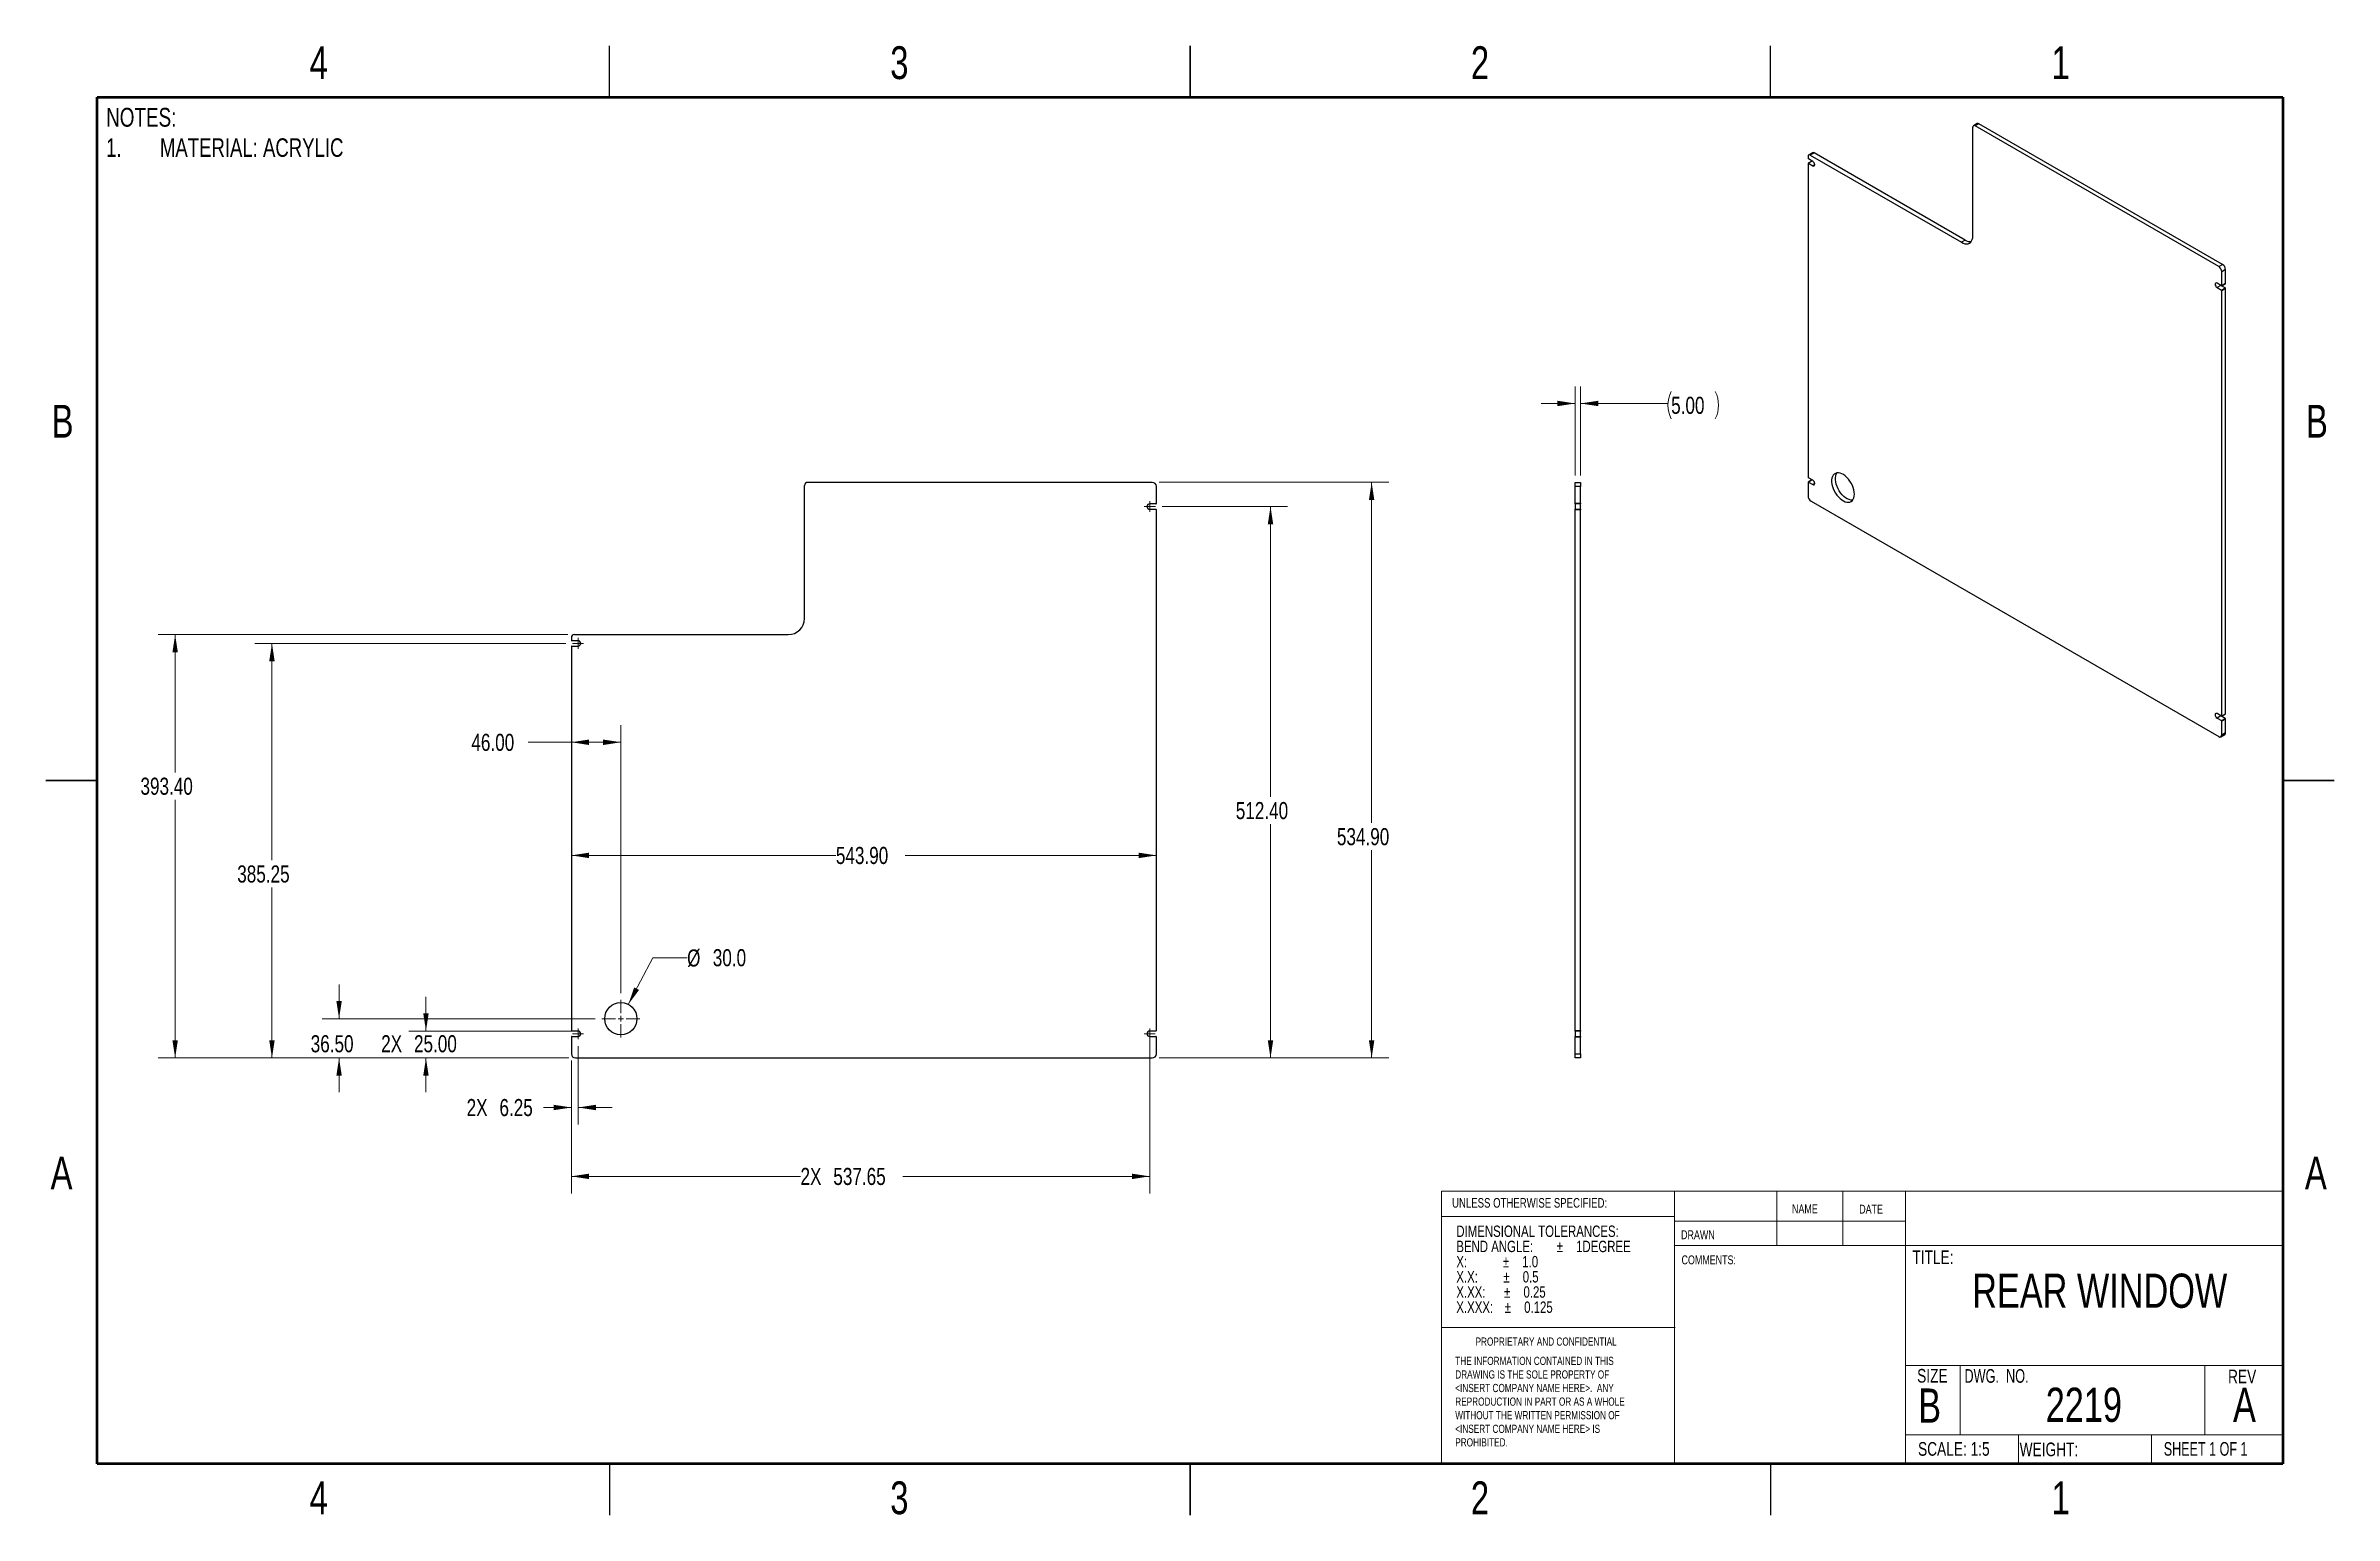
# Model space of a CAD drawing. Header units: millimetres. Extents: x 3 to 1020, y -99 to 436.
# Drawn here: x 3.2 to 428.6, y 3.2 to 276.3 of the extents above; entities that cross this region are included whole.
import ezdxf

# ---------------------------------------------------------------- set-up
doc = ezdxf.new("R2010")
doc.units = ezdxf.units.MM
doc.styles.add('SLDTEXTSTYLE0', font='TXT', dxfattribs={"width": 0.75})
doc.styles.add('SLDTEXTSTYLE1', font='TXT', dxfattribs={"width": 0.6875})
doc.styles.add('SLDTEXTSTYLE2', font='TXT', dxfattribs={"width": 0.694444})
doc.dimstyles.new('SLDDIMSTYLE0', dxfattribs={"dimtxt": 3.175, "dimasz": 3.302, "dimexe": 0, "dimexo": 0.0625, "dimgap": 0.79375, "dimtad": 0, "dimtih": 1, "dimtoh": 1, "dimlfac": 5, "dimrnd": 1e-09, "dimzin": 4, "dimdsep": 46, "dimtxsty": 'SLDTEXTSTYLE0', "dimsah": 1, "dimcen": 0.09, "dimadec": 0, "dimazin": 1, "dimtfac": 1, "dimtofl": 0, "dimtmove": 0, "dimatfit": 3, "dimfxl": 1, "dimfrac": 2, "dimtolj": 1, "dimtzin": 12, "dimarcsym": 0})
doc.dimstyles.new('SLDDIMSTYLE1', dxfattribs={"dimtxt": 3.175, "dimasz": 3.302, "dimexe": 0, "dimexo": 0.0625, "dimgap": 0.79375, "dimtad": 0, "dimtih": 1, "dimtoh": 1, "dimlfac": 5, "dimrnd": 1e-09, "dimzin": 4, "dimdsep": 46, "dimtxsty": 'SLDTEXTSTYLE0', "dimsah": 1, "dimcen": 0.09, "dimadec": 0, "dimazin": 1, "dimtfac": 1, "dimtmove": 0, "dimatfit": 0, "dimfxl": 1, "dimfrac": 2, "dimtolj": 1, "dimtzin": 12, "dimarcsym": 0})
doc.dimstyles.new('SLDDIMSTYLE2', dxfattribs={"dimtxt": 3.175, "dimasz": 3.302, "dimexe": 0, "dimexo": 0.0625, "dimgap": 0.79375, "dimtad": 0, "dimtih": 1, "dimtoh": 1, "dimdec": 1, "dimlfac": 5, "dimrnd": 1e-09, "dimzin": 4, "dimdsep": 46, "dimtxsty": 'SLDTEXTSTYLE0', "dimsah": 1, "dimcen": 0, "dimadec": 0, "dimazin": 1, "dimtfac": 1, "dimtdec": 1, "dimtofl": 0, "dimtmove": 0, "dimatfit": 3, "dimfxl": 1, "dimfrac": 2, "dimtolj": 1, "dimtzin": 12, "dimarcsym": 0})
doc.dimstyles.new('SLDDIMSTYLE3', dxfattribs={"dimtxt": 3.175, "dimasz": 3.302, "dimexe": 0, "dimexo": 0.0625, "dimgap": 0.79375, "dimtad": 0, "dimtih": 1, "dimtoh": 1, "dimlfac": 5, "dimrnd": 1e-09, "dimzin": 12, "dimdsep": 46, "dimtxsty": 'SLDTEXTSTYLE0', "dimsah": 1, "dimcen": 0.09, "dimadec": 0, "dimazin": 3, "dimtfac": 1, "dimtmove": 0, "dimatfit": 0, "dimfxl": 1, "dimfrac": 2, "dimtolj": 1, "dimtzin": 12, "dimarcsym": 0})
doc.dimstyles.new('SLDDIMSTYLE4', dxfattribs={"dimtxt": 3.175, "dimasz": 3.302, "dimexe": 0, "dimexo": 0.0625, "dimgap": 0.79375, "dimtad": 0, "dimtih": 1, "dimtoh": 1, "dimlfac": 5, "dimrnd": 1e-09, "dimzin": 12, "dimdsep": 46, "dimtxsty": 'SLDTEXTSTYLE0', "dimsah": 1, "dimcen": 0.09, "dimadec": 0, "dimazin": 3, "dimtfac": 1, "dimtofl": 0, "dimtmove": 0, "dimatfit": 3, "dimfxl": 1, "dimfrac": 2, "dimtolj": 1, "dimtzin": 12, "dimarcsym": 0})

msp = doc.modelspace()

# ---------------------------------------------------------------- texts
at = {"color": 7, "linetype": 'Continuous', "lineweight": 0}
for s, insert, char_height, attachment_point, style in [('4', (53.9136, 276.1637), 6.096, 2, 'SLDTEXTSTYLE0'), ('3', (161.8636, 276.1637), 6.096, 2, 'SLDTEXTSTYLE0'), ('2', (269.8136, 276.1637), 6.096, 2, 'SLDTEXTSTYLE0'), ('1', (377.7636, 276.1637), 6.096, 2, 'SLDTEXTSTYLE0'), ('B', (6.3034, 209.5257), 6.096, 2, 'SLDTEXTSTYLE0'), ('B', (425.4034, 209.5257), 6.096, 2, 'SLDTEXTSTYLE0'), ('A', (6.1066, 69.8257), 6.096, 2, 'SLDTEXTSTYLE0'), ('A', (425.2066, 69.8257), 6.096, 2, 'SLDTEXTSTYLE0'), ('UNLESS OTHERWISE SPECIFIED:', (264.6171, 62.1158), 1.778, 1, 'SLDTEXTSTYLE0'), ('NAME', (327.8238, 60.923), 1.651, 1, 'SLDTEXTSTYLE0'), ('DATE', (340.3149, 60.8789), 1.651, 1, 'SLDTEXTSTYLE0'), ('DRAWN', (307.1966, 56.1227), 1.651, 1, 'SLDTEXTSTYLE0'), ('COMMENTS:', (307.2838, 51.4535), 1.651, 1, 'SLDTEXTSTYLE0'), ('TITLE:', (350.1934, 52.393), 2.54, 1, 'SLDTEXTSTYLE0'), ('REAR WINDOW', (385.0286, 48.0717), 6.35, 2, 'SLDTEXTSTYLE0'), ('PROPRIETARY AND CONFIDENTIAL', (268.9893, 36.2029), 1.524, 1, 'SLDTEXTSTYLE0'), ('SIZE', (351.0796, 30.358), 2.54, 1, 'SLDTEXTSTYLE0'), ('DWG.  NO.', (359.8807, 30.3225), 2.54, 1, 'SLDTEXTSTYLE2'), ('REV', (408.8849, 30.2233), 2.54, 1, 'SLDTEXTSTYLE0'), ('B', (351.28, 26.7244), 6.35, 1, 'SLDTEXTSTYLE0'), ('2219', (382.0794, 26.8729), 6.35, 2, 'SLDTEXTSTYLE0'), ('A', (411.933, 26.8636), 6.35, 2, 'SLDTEXTSTYLE0'), ('SCALE: 1:5', (351.2486, 16.7647), 2.54, 1, 'SLDTEXTSTYLE0'), ('WEIGHT:', (370.14, 16.6777), 2.54, 1, 'SLDTEXTSTYLE0'), ('SHEET 1 OF 1', (396.9309, 16.7729), 2.54, 1, 'SLDTEXTSTYLE1'), ('4', (53.9136, 9.4637), 6.096, 2, 'SLDTEXTSTYLE0'), ('3', (161.8636, 9.4637), 6.096, 2, 'SLDTEXTSTYLE0'), ('2', (269.8136, 9.4637), 6.096, 2, 'SLDTEXTSTYLE0'), ('1', (377.7636, 9.4637), 6.096, 2, 'SLDTEXTSTYLE0')]:
    msp.add_mtext(s, dxfattribs=dict(at, insert=insert, char_height=char_height, attachment_point=attachment_point, style=style))

# ---------------------------------------------------------------- blocks, each defined once
blk = doc.blocks.new('SW_NOTE_0')
at = {"color": 0, "linetype": 'Continuous', "lineweight": 0, "attachment_point": 1, "style": 'SLDTEXTSTYLE0'}
for s, insert, char_height in [('NOTES:', (0, 4.51), 3.5), ('1.', (0, -1.15), 3.44), ('MATERIAL: ACRYLIC', (10, -1.15), 3.4396)]:
    blk.add_mtext(s, dxfattribs=dict(at, insert=insert, char_height=char_height))
blk = doc.blocks.new('SW_NOTE_1')
at = {"color": 0, "linetype": 'Continuous', "lineweight": 0, "char_height": 1.524, "attachment_point": 1, "style": 'SLDTEXTSTYLE0'}
for s, insert in [('THE INFORMATION CONTAINED IN THIS', (0, 1.96)), ('<INSERT COMPANY NAME HERE>.  ANY', (0, -3.08)), ('DRAWING IS THE SOLE PROPERTY OF', (0, -0.56)), ('WITHOUT THE WRITTEN PERMISSION OF', (0, -8.13)), ('REPRODUCTION IN PART OR AS A WHOLE', (0, -5.61)), ('<INSERT COMPANY NAME HERE> IS', (0, -10.66)), ('PROHIBITED.', (0, -13.18))]:
    blk.add_mtext(s, dxfattribs=dict(at, insert=insert))
blk = doc.blocks.new('SW_NOTE_2')
at = {"color": 0, "linetype": 'Continuous', "lineweight": 0, "attachment_point": 1, "style": 'SLDTEXTSTYLE0'}
for s, insert, char_height in [('DIMENSIONAL TOLERANCES:', (0, 2.73), 2.1167), ('X:', (0, -2.92), 2.117), ('BEND ANGLE:', (0, -0.09), 2.1167), ('%%p', (8.66, -2.92), 2.117), ('1.0', (12.26, -2.92), 2.117), ('%%p', (18.66, -0.09), 2.117), ('1DEGREE', (22.27, -0.09), 2.117), ('X.X:', (0, -5.74), 2.117), ('%%p', (8.74, -5.74), 2.117), ('0.5', (12.34, -5.74), 2.117), ('X.XX:', (0, -8.56), 2.117), ('X.XXX:', (0, -11.38), 2.117), ('%%p', (8.87, -8.56), 2.117), ('%%p', (9, -11.38), 2.117), ('0.25', (12.48, -8.56), 2.117), ('0.125', (12.61, -11.38), 2.117)]:
    blk.add_mtext(s, dxfattribs=dict(at, insert=insert, char_height=char_height))
blk = doc.blocks.new('_D')
at = {"color": 7, "linetype": 'Continuous', "lineweight": 18}
for p, q in [((100.89, 164.53), (100.89, 143.65)), ((110.09, 100.22), (110.09, 150)), ((100.89, 146.82), (92.86, 146.82)), ((110.09, 146.82), (100.89, 146.82))]:
    blk.add_line(p, q, dxfattribs=at)
for points in [[(100.89, 146.82), (104.19, 146.31), (104.19, 147.33)], [(110.09, 146.82), (106.78, 147.33), (106.78, 146.31)]]:
    blk.add_solid(points, dxfattribs=at)
at = {"color": 7, "linetype": 'Continuous', "lineweight": 18, "insert": (82.3, 148.39), "char_height": 3.175, "attachment_point": 1, "style": 'SLDTEXTSTYLE0'}
blk.add_mtext('46.00', dxfattribs=at)
blk = doc.blocks.new('_D_1')
at = {"color": 7, "linetype": 'Continuous', "lineweight": 18}
for p, q in [((100.89, 164.53), (100.89, 122.62)), ((100.89, 125.8), (150.06, 125.8)), ((209.67, 125.8), (162.96, 125.8))]:
    blk.add_line(p, q, dxfattribs=at)
for points in [[(100.89, 125.8), (104.19, 125.29), (104.19, 126.3)], [(209.67, 125.8), (206.36, 126.3), (206.36, 125.29)]]:
    blk.add_solid(points, dxfattribs=at)
at = {"color": 7, "linetype": 'Continuous', "lineweight": 18, "insert": (150.06, 127.37), "char_height": 3.175, "attachment_point": 1, "style": 'SLDTEXTSTYLE0'}
blk.add_mtext('543.90', dxfattribs=at)
blk = doc.blocks.new('_D_2')
at = {"color": 7, "linetype": 'Continuous', "lineweight": 18}
for p, q in [((57.7, 95.45), (57.7, 101.8)), ((105.31, 95.45), (54.53, 95.45)), ((100.42, 88.15), (54.53, 88.15)), ((57.7, 88.15), (57.7, 81.8))]:
    blk.add_line(p, q, dxfattribs=at)
for points in [[(57.7, 95.45), (58.21, 98.75), (57.2, 98.75)], [(57.7, 88.15), (57.2, 84.84), (58.21, 84.84)]]:
    blk.add_solid(points, dxfattribs=at)
at = {"color": 7, "linetype": 'Continuous', "lineweight": 18, "insert": (52.43, 92.38), "char_height": 3.175, "attachment_point": 1, "style": 'SLDTEXTSTYLE0'}
blk.add_mtext('36.50', dxfattribs=at)
blk = doc.blocks.new('_D_3')
at = {"color": 7, "linetype": 'Continuous', "lineweight": 18}
for p, q in [((100.22, 166.83), (24.05, 166.83)), ((27.23, 166.83), (27.23, 141.18)), ((27.23, 88.15), (27.23, 136.14)), ((100.42, 88.15), (24.05, 88.15))]:
    blk.add_line(p, q, dxfattribs=at)
for points in [[(27.23, 166.83), (26.72, 163.52), (27.73, 163.52)], [(27.23, 88.15), (27.73, 91.45), (26.72, 91.45)]]:
    blk.add_solid(points, dxfattribs=at)
at = {"color": 7, "linetype": 'Continuous', "lineweight": 18, "insert": (20.78, 140.24), "char_height": 3.175, "attachment_point": 1, "style": 'SLDTEXTSTYLE0'}
blk.add_mtext('393.40', dxfattribs=at)
blk = doc.blocks.new('_D_4')
at = {"color": 7, "linetype": 'Continuous', "lineweight": 18}
for p, q in [((210.14, 195.13), (252.84, 195.13)), ((249.67, 195.13), (249.67, 131.82)), ((249.67, 88.15), (249.67, 126.78)), ((210.14, 88.15), (252.84, 88.15))]:
    blk.add_line(p, q, dxfattribs=at)
for points in [[(249.67, 195.13), (249.16, 191.82), (250.17, 191.82)], [(249.67, 88.15), (250.17, 91.45), (249.16, 91.45)]]:
    blk.add_solid(points, dxfattribs=at)
at = {"color": 7, "linetype": 'Continuous', "lineweight": 18, "insert": (243.21, 130.87), "char_height": 3.175, "attachment_point": 1, "style": 'SLDTEXTSTYLE0'}
blk.add_mtext('534.90', dxfattribs=at)
blk = doc.blocks.new('_D_5')
at = {"color": 7, "linetype": 'Continuous', "lineweight": 18}
for p, q in [((111.48, 98.1), (116.05, 106.78)), ((116.05, 106.78), (122.4, 106.78))]:
    blk.add_line(p, q, dxfattribs=at)
blk.add_solid([(111.48, 98.1), (113.47, 100.79), (112.57, 101.26)], dxfattribs=at)
at = {"color": 7, "linetype": 'Continuous', "lineweight": 18, "char_height": 3.175, "attachment_point": 1, "style": 'SLDTEXTSTYLE0'}
for s, insert in [('%%c', (122.4, 108.32)), ('30.0', (127.18, 108.37))]:
    blk.add_mtext(s, dxfattribs=dict(at, insert=insert))
blk = doc.blocks.new('_D_6')
at = {"color": 7, "linetype": 'Continuous', "lineweight": 18}
for p, q in [((210.73, 190.63), (234.04, 190.63)), ((230.87, 190.63), (230.87, 136.66)), ((230.87, 88.15), (230.87, 131.62)), ((210.14, 88.15), (234.04, 88.15))]:
    blk.add_line(p, q, dxfattribs=at)
for points in [[(230.87, 190.63), (230.36, 187.32), (231.37, 187.32)], [(230.87, 88.15), (231.37, 91.45), (230.36, 91.45)]]:
    blk.add_solid(points, dxfattribs=at)
at = {"color": 7, "linetype": 'Continuous', "lineweight": 18, "insert": (224.41, 135.71), "char_height": 3.175, "attachment_point": 1, "style": 'SLDTEXTSTYLE0'}
blk.add_mtext('512.40', dxfattribs=at)
blk = doc.blocks.new('_D_7')
at = {"color": 7, "linetype": 'Continuous', "lineweight": 18}
for p, q in [((102.14, 90.37), (102.14, 75.77)), ((100.89, 87.68), (100.89, 75.77)), ((100.89, 78.95), (95.73, 78.95)), ((102.14, 78.95), (108.49, 78.95))]:
    blk.add_line(p, q, dxfattribs=at)
for points in [[(100.89, 78.95), (97.58, 79.45), (97.58, 78.44)], [(102.14, 78.95), (105.44, 78.44), (105.44, 79.45)]]:
    blk.add_solid(points, dxfattribs=at)
at = {"color": 7, "linetype": 'Continuous', "lineweight": 18, "char_height": 3.175, "attachment_point": 1, "style": 'SLDTEXTSTYLE0'}
for s, insert in [('2X', (81.42, 80.52)), ('6.25', (87.52, 80.52))]:
    blk.add_mtext(s, dxfattribs=dict(at, insert=insert))
blk = doc.blocks.new('_D_8')
at = {"color": 7, "linetype": 'Continuous', "lineweight": 18}
for p, q in [((208.42, 91.88), (208.42, 62.97)), ((100.89, 87.68), (100.89, 62.97)), ((100.89, 66.15), (143.49, 66.15)), ((208.42, 66.15), (162.49, 66.15))]:
    blk.add_line(p, q, dxfattribs=at)
for points in [[(100.89, 66.15), (104.19, 65.64), (104.19, 66.65)], [(208.42, 66.15), (205.11, 66.65), (205.11, 65.64)]]:
    blk.add_solid(points, dxfattribs=at)
at = {"color": 7, "linetype": 'Continuous', "lineweight": 18, "char_height": 3.175, "attachment_point": 1, "style": 'SLDTEXTSTYLE0'}
for s, insert in [('2X', (143.49, 67.72)), ('537.65', (149.59, 67.72))]:
    blk.add_mtext(s, dxfattribs=dict(at, insert=insert))
blk = doc.blocks.new('_D_9')
at = {"color": 7, "linetype": 'Continuous', "lineweight": 18}
for p, q in [((73.86, 93.15), (73.86, 99.5)), ((100.87, 93.15), (70.68, 93.15)), ((100.42, 88.15), (70.68, 88.15)), ((73.86, 88.15), (73.86, 81.8))]:
    blk.add_line(p, q, dxfattribs=at)
for points in [[(73.86, 93.15), (74.36, 96.45), (73.35, 96.45)], [(73.86, 88.15), (73.35, 84.84), (74.36, 84.84)]]:
    blk.add_solid(points, dxfattribs=at)
at = {"color": 7, "linetype": 'Continuous', "lineweight": 18, "char_height": 3.175, "attachment_point": 1, "style": 'SLDTEXTSTYLE0'}
for s, insert in [('2X', (65.53, 92.38)), ('25.00', (71.63, 92.38))]:
    blk.add_mtext(s, dxfattribs=dict(at, insert=insert))
blk = doc.blocks.new('_D_10')
at = {"color": 7, "linetype": 'Continuous', "lineweight": 18}
for p, q in [((99.86, 165.2), (42.05, 165.2)), ((45.23, 165.2), (45.23, 124.88)), ((45.23, 88.15), (45.23, 119.83)), ((100.42, 88.15), (42.05, 88.15))]:
    blk.add_line(p, q, dxfattribs=at)
for points in [[(45.23, 165.2), (44.72, 161.89), (45.73, 161.89)], [(45.23, 88.15), (45.73, 91.45), (44.72, 91.45)]]:
    blk.add_solid(points, dxfattribs=at)
at = {"color": 7, "linetype": 'Continuous', "lineweight": 18, "insert": (38.77, 123.93), "char_height": 3.175, "attachment_point": 1, "style": 'SLDTEXTSTYLE0'}
blk.add_mtext('385.25', dxfattribs=at)
blk = doc.blocks.new('SW_CENTERMARKSYMBOL_0')
at = {"color": 0, "linetype": 'Continuous', "lineweight": 0}
for p, q in [((-1.016, 0), (-3.508, 0)), ((0, 0), (-0.508, 0)), ((0, 1.016), (0, 3.508)), ((0, 0), (0, 0.508)), ((0, 0), (0, -0.508)), ((0, 0), (0.508, 0)), ((1.016, 0), (3.508, 0)), ((0, -1.016), (0, -3.508))]:
    blk.add_line(p, q, dxfattribs=at)
blk = doc.blocks.new('SW_CENTERMARKSYMBOL_1')
at = {"color": 0, "linetype": 'Continuous', "lineweight": 0}
for p, q in [((-0.508, 0), (-1.008, 0)), ((0, 0), (-0.508, 0)), ((0, 0.508), (0, 1.008)), ((0, 0), (0, 0.508)), ((0, 0), (0, -0.508)), ((0, 0), (0.508, 0)), ((0.508, 0), (1.008, 0)), ((0, -0.508), (0, -1.008))]:
    blk.add_line(p, q, dxfattribs=at)
blk = doc.blocks.new('SW_CENTERMARKSYMBOL_2')
at = {"color": 0, "linetype": 'Continuous', "lineweight": 0}
for p, q in [((-0.508, 0), (-1.008, 0)), ((0, 0), (-0.508, 0)), ((0, 0.508), (0, 1.008)), ((0, 0), (0, 0.508)), ((0, 0), (0, -0.508)), ((0, 0), (0.508, 0)), ((0.508, 0), (1.008, 0)), ((0, -0.508), (0, -1.008))]:
    blk.add_line(p, q, dxfattribs=at)
blk = doc.blocks.new('SW_CENTERMARKSYMBOL_3')
at = {"color": 0, "linetype": 'Continuous', "lineweight": 0}
for p, q in [((-0.508, 0), (-1.008, 0)), ((0, 0), (-0.508, 0)), ((0, 0.508), (0, 1.008)), ((0, 0), (0, 0.508)), ((0, 0), (0, -0.508)), ((0, 0), (0.508, 0)), ((0.508, 0), (1.008, 0)), ((0, -0.508), (0, -1.008))]:
    blk.add_line(p, q, dxfattribs=at)
blk = doc.blocks.new('SW_CENTERMARKSYMBOL_4')
at = {"color": 0, "linetype": 'Continuous', "lineweight": 0}
for p, q in [((-0.51, 0), (-1.01, 0)), ((0, 0), (-0.51, 0)), ((0, 0.51), (0, 1.01)), ((0, 0), (0, 0.51)), ((0, 0), (0, -0.51)), ((0, 0), (0.51, 0)), ((0.51, 0), (1.04, 0)), ((0, -0.51), (0, -1.01))]:
    blk.add_line(p, q, dxfattribs=at)
blk = doc.blocks.new('_D_11')
at = {"color": 7, "linetype": 'Continuous', "lineweight": 18}
for p, q in [((287.51, 196.4), (287.51, 212.96)), ((288.51, 196.4), (288.51, 212.96)), ((287.51, 209.78), (281.16, 209.78)), ((288.51, 209.78), (304.75, 209.78))]:
    blk.add_line(p, q, dxfattribs=at)
for centre, start, end in [((310.39, 209.46), 153.4349, 206.5651), ((308.52, 209.46), 333.4349, 26.5651)]:
    blk.add_arc(centre, 5.64, start, end, dxfattribs=at)
for points in [[(287.51, 209.78), (284.21, 210.29), (284.21, 209.28)], [(288.51, 209.78), (291.81, 209.28), (291.81, 210.29)]]:
    blk.add_solid(points, dxfattribs=at)
at = {"color": 7, "linetype": 'Continuous', "lineweight": 18, "insert": (305.35, 211.03), "char_height": 3.175, "attachment_point": 1, "style": 'SLDTEXTSTYLE0'}
blk.add_mtext('5.00', dxfattribs=at)

# ---------------------------------------------------------------- dimensions: what is measured, and where the dimension line sits
at = {"color": 7, "linetype": 'Continuous', "lineweight": 18}
for base, p1, p2, text, dimstyle, picture, middle in [((288.5095, 209.7832), (287.5095, 195.1259), (288.5095, 195.1259), '(<>)', 'SLDDIMSTYLE1', '_D_11', (309.4542, 209.7832)), ((102.1359, 78.9459), (100.8859, 88.9459), (102.1359, 91.6379), '2X <>', 'SLDDIMSTYLE3', '_D_7', (88.5739, 78.9459)), ((208.4159, 66.1459), (100.8859, 88.9459), (208.4159, 93.1459), '2X <>', 'SLDDIMSTYLE4', '_D_8', (152.9879, 66.1459))]:
    dim = msp.add_linear_dim(base=base, p1=p1, p2=p2, text=text, dimstyle=dimstyle, dxfattribs=at)
    dim.commit()
    dim.dimension.update_dxf_attribs({"geometry": picture, "text_midpoint": middle, "dimtype": 160})
for base, p1, p2, dimstyle, picture, middle in [((249.6659, 88.1459), (208.8659, 195.1259), (208.8659, 88.1459), 'SLDDIMSTYLE0', '_D_4', (249.6659, 129.3015)), ((230.8659, 190.6259), (208.8659, 88.1459), (209.458, 190.6259), 'SLDDIMSTYLE0', '_D_6', (230.8659, 134.136)), ((27.2266, 166.8259), (101.6859, 88.1459), (101.4859, 166.8259), 'SLDDIMSTYLE0', '_D_3', (27.2266, 138.663)), ((45.2256, 88.1459), (101.1279, 165.1959), (101.6859, 88.1459), 'SLDDIMSTYLE4', '_D_10', (45.2256, 122.355)), ((57.7045, 95.4459), (101.6859, 88.1459), (106.5779, 95.4459), 'SLDDIMSTYLE1', '_D_2', (57.7045, 90.8103))]:
    dim = msp.add_linear_dim(base=base, p1=p1, p2=p2, angle=90, dimstyle=dimstyle, dxfattribs=at)
    dim.commit()
    dim.dimension.update_dxf_attribs({"geometry": picture, "text_midpoint": middle, "dimtype": 160})
for base, p2, picture, middle in [((110.0859, 146.8203), (110.0859, 98.9539), '_D', (87.5831, 146.8203)), ((209.6659, 125.7959), (209.6659, 88.1459), '_D_1', (156.5123, 125.7959))]:
    dim = msp.add_linear_dim(base=base, p1=(100.8859, 165.7959), p2=p2, dimstyle='SLDDIMSTYLE0', dxfattribs=at)
    dim.commit()
    dim.dimension.update_dxf_attribs({"geometry": picture, "text_midpoint": middle, "dimtype": 160})
dim = msp.add_diameter_dim_2p(p1=(108.6901, 92.7903), p2=(111.4817, 98.1014), dimstyle='SLDDIMSTYLE2', dxfattribs=at)
dim.commit()
dim.dimension.update_dxf_attribs({"geometry": '_D_5', "text_midpoint": (128.8952, 106.7843), "dimtype": 163})
dim = msp.add_linear_dim(base=(73.8566, 93.1459), p1=(101.6859, 88.1459), p2=(102.1359, 93.1459), angle=90, text='2X <>', dimstyle='SLDDIMSTYLE1', dxfattribs=at)
dim.commit()
dim.dimension.update_dxf_attribs({"geometry": '_D_9', "text_midpoint": (73.8566, 90.8103), "dimtype": 160})

# ---------------------------------------------------------------- linework, layer by layer
at = {"color": 7, "linetype": 'Continuous', "lineweight": 25}
for p, q in [((107.95, 266.7), (107.95, 276.225)), ((215.9, 276.225), (215.9, 266.7)), ((215.9, 266.7), (215.9, 276.225)), ((323.85, 266.7), (323.85, 276.225)), ((361.4418, 240.9556), (361.4418, 261.1241)), ((362.2732, 261.807), (361.5661, 261.3988)), ((362.5732, 261.7773), (361.8661, 261.3691)), ((407.1554, 235.2242), (361.8661, 261.3691)), ((407.8625, 235.6324), (362.5732, 261.7773)), ((330.802, 255.704), (330.802, 255.3529)), ((331.6334, 256.3869), (330.9263, 255.9787)), ((331.9334, 256.3572), (331.2263, 255.949)), ((331.2263, 255.949), (359.3205, 239.7306)), ((360.0276, 240.1388), (331.9334, 256.3572)), ((330.802, 254.373), (330.802, 196.1128)), ((331.5298, 254.827), (330.8227, 254.4188)), ((331.6859, 254.761), (330.8727, 255.2304)), ((331.5798, 254.8221), (330.8727, 254.4139)), ((330.8727, 254.4139), (331.6859, 253.9444)), ((331.6949, 254.7556), (331.5798, 254.8221)), ((360.0276, 240.1388), (359.3205, 239.7306)), ((407.1554, 235.2242), (407.8625, 235.6324)), ((408.4282, 234.6526), (407.7211, 234.2444)), ((407.7211, 231.7131), (407.7211, 234.2444)), ((408.4282, 232.1213), (408.4282, 234.6526)), ((407.6504, 231.6722), (406.8372, 232.1417)), ((407.5443, 231.7333), (406.8372, 231.3251)), ((406.8372, 231.3251), (407.6504, 230.8557)), ((407.5443, 231.7333), (407.5353, 231.7387)), ((408.3575, 231.2639), (407.5443, 231.7333)), ((407.6504, 230.8557), (408.3575, 231.2639)), ((407.7004, 231.6673), (408.4075, 232.0755)), ((407.7211, 231.7131), (408.4282, 232.1213)), ((408.4282, 231.1414), (407.7211, 230.7332)), ((407.7211, 151.7084), (407.7211, 230.7332)), ((408.4282, 152.1166), (408.4282, 231.1414)), ((331.6859, 195.5209), (330.8727, 195.9904)), ((144.217, 169.8259), (144.217, 194.5259)), ((208.8659, 195.1259), (144.817, 195.1259)), ((209.6659, 191.2259), (209.6659, 194.3259)), ((287.5095, 195.1259), (288.5095, 195.1259)), ((287.5095, 194.3259), (287.5095, 195.1259)), ((288.5095, 194.3259), (287.5095, 194.3259)), ((287.5095, 191.2259), (287.5095, 194.3259)), ((288.5095, 195.1259), (288.5095, 194.3259)), ((288.5095, 191.2259), (288.5095, 194.3259)), ((330.802, 195.133), (330.802, 192.6017)), ((331.5298, 195.587), (330.8227, 195.1788)), ((331.5798, 195.582), (330.8727, 195.1738)), ((330.8727, 195.1738), (331.6859, 194.7044)), ((331.3677, 191.6219), (407.1554, 147.8706)), ((331.6949, 195.5156), (331.5798, 195.582)), ((209.5659, 191.1259), (208.4159, 191.1259)), ((208.4159, 190.1259), (209.5659, 190.1259)), ((209.6659, 93.2459), (209.6659, 190.0259)), ((287.5095, 191.1259), (287.5095, 191.2259)), ((287.5095, 191.2259), (288.5095, 191.2259)), ((288.5095, 191.1259), (287.5095, 191.1259)), ((287.5095, 191.1259), (287.5095, 190.1259)), ((287.5095, 190.1259), (288.5095, 190.1259)), ((287.5095, 190.0259), (287.5095, 190.1259)), ((288.5095, 190.0259), (287.5095, 190.0259)), ((287.5095, 93.2459), (287.5095, 190.0259)), ((288.5095, 191.2259), (288.5095, 191.1259)), ((288.5095, 190.1259), (288.5095, 191.1259)), ((288.5095, 190.1259), (288.5095, 190.0259)), ((288.5095, 93.2459), (288.5095, 190.0259)), ((100.8859, 166.2259), (100.8859, 165.7959)), ((101.4859, 166.8259), (141.217, 166.8259)), ((100.8859, 164.5959), (100.8859, 93.2459)), ((102.1359, 165.6959), (100.9859, 165.6959)), ((100.9859, 164.6959), (102.1359, 164.6959)), ((407.6504, 151.6676), (406.8372, 152.137)), ((407.5443, 151.7287), (406.8372, 151.3205)), ((406.8372, 151.3205), (407.6504, 150.851)), ((407.5443, 151.7287), (407.5353, 151.734)), ((408.3575, 151.2592), (407.5443, 151.7287)), ((407.6504, 150.851), (408.3575, 151.2592)), ((407.7004, 151.6626), (408.4075, 152.0708)), ((407.7211, 151.7084), (408.4282, 152.1166)), ((408.4282, 151.1368), (407.7211, 150.7286)), ((407.7211, 148.1973), (407.7211, 150.7286)), ((408.4282, 148.6055), (408.4282, 151.1368)), ((407.5554, 147.831), (408.2625, 148.2392)), ((407.7211, 148.1973), (408.4282, 148.6055)), ((3.175, 139.7), (12.7, 139.7)), ((12.7, 139.7), (3.175, 139.7)), ((428.625, 139.7), (419.1, 139.7)), ((419.1, 139.7), (428.625, 139.7)), ((100.8859, 92.0459), (100.8859, 88.9459)), ((102.1359, 93.1459), (100.9859, 93.1459)), ((100.9859, 92.1459), (102.1359, 92.1459)), ((209.5659, 93.1459), (208.4159, 93.1459)), ((208.4159, 92.1459), (209.5659, 92.1459)), ((209.6659, 88.9459), (209.6659, 92.0459)), ((287.5095, 93.2459), (288.5095, 93.2459)), ((287.5095, 93.1459), (287.5095, 93.2459)), ((288.5095, 93.1459), (287.5095, 93.1459)), ((287.5095, 93.1459), (287.5095, 92.1459)), ((287.5095, 92.0459), (287.5095, 92.1459)), ((287.5095, 92.1459), (288.5095, 92.1459)), ((287.5095, 88.9459), (287.5095, 92.0459)), ((288.5095, 92.0459), (287.5095, 92.0459)), ((288.5095, 93.2459), (288.5095, 93.1459)), ((288.5095, 92.1459), (288.5095, 93.1459)), ((288.5095, 92.1459), (288.5095, 92.0459)), ((288.5095, 88.9459), (288.5095, 92.0459)), ((101.6859, 88.1459), (208.8659, 88.1459)), ((287.5095, 88.9459), (288.5095, 88.9459)), ((287.5095, 88.1459), (287.5095, 88.9459)), ((288.5095, 88.1459), (287.5095, 88.1459)), ((288.5095, 88.9459), (288.5095, 88.1459)), ((107.95, 12.7), (107.95, 3.175)), ((215.9, 3.175), (215.9, 12.7)), ((215.9, 12.7), (215.9, 3.175)), ((323.85, 12.7), (323.85, 3.175))]:
    msp.add_line(p, q, dxfattribs=at)
at = {"color": 7, "linetype": 'Continuous', "lineweight": 50}
for p, q in [((12.7, 12.7), (12.7, 266.7)), ((12.7, 266.7), (419.1, 266.7)), ((419.1, 266.7), (419.1, 12.7)), ((419.1, 12.7), (12.7, 12.7))]:
    msp.add_line(p, q, dxfattribs=at)
at = {"color": 8, "linetype": 'Continuous', "lineweight": 25}
for p, q in [((332.0395, 254.1485), (331.6859, 253.9444)), ((332.0395, 194.9085), (331.6859, 194.7044))]:
    msp.add_line(p, q, dxfattribs=at)
at = {"color": 7, "linetype": 'Continuous', "lineweight": 18}
for p, q in [((262.6786, 12.7), (262.6786, 63.4037)), ((262.6786, 63.4037), (419.1, 63.4037)), ((305.9481, 63.4037), (305.9481, 12.7)), ((324.9852, 63.4037), (324.9852, 53.2688)), ((337.2431, 63.4037), (337.2431, 53.2688)), ((348.903, 63.4037), (348.903, 12.7)), ((305.9481, 58.6742), (262.6786, 58.6742)), ((305.9481, 57.8319), (348.903, 57.8319)), ((305.9481, 53.2688), (348.903, 53.2688)), ((348.903, 53.2688), (419.1, 53.2688)), ((262.6786, 38.0519), (306.1016, 38.0519)), ((348.903, 30.9845), (419.1, 30.9845)), ((359.0753, 30.9845), (359.0753, 18.1073)), ((404.5728, 30.9845), (404.5728, 18.1073)), ((348.903, 18.1073), (419.1, 18.1073)), ((369.9362, 18.1073), (369.9362, 12.7)), ((394.6227, 18.1073), (394.6227, 12.7))]:
    msp.add_line(p, q, dxfattribs=at)
at = {"color": 7, "linetype": 'Continuous', "lineweight": 25, "flags": 128}
for points in [[(331.6859, 253.9444), (331.8212, 253.8974), (331.9359, 253.9197), (332.0126, 254.0079), (332.0395, 254.1486), (332.0126, 254.3204), (331.9359, 254.4971), (331.8212, 254.6518), (331.6859, 254.761)], [(359.3205, 239.7306), (359.6523, 239.5692), (359.976, 239.472), (360.2835, 239.4416), (360.5674, 239.4786), (360.8205, 239.5821), (361.0367, 239.7496), (361.2106, 239.9769), (361.338, 240.2585), (361.4157, 240.5875), (361.4418, 240.9556)], [(406.8372, 232.1417), (406.7019, 232.1887), (406.5872, 232.1664), (406.5106, 232.0782), (406.4837, 231.9375), (406.5106, 231.7657), (406.5872, 231.589), (406.7019, 231.4343), (406.8372, 231.3251)], [(339.4287, 192.9291), (339.4039, 193.3174), (339.3299, 193.7253), (339.2085, 194.1433), (339.0425, 194.5614), (338.8359, 194.97), (338.5934, 195.3595), (338.3208, 195.7208), (338.0245, 196.0453), (337.7113, 196.3254), (337.3887, 196.5547), (337.0641, 196.7277), (336.7453, 196.8403), (336.4396, 196.89), (336.1543, 196.8755), (335.896, 196.7973), (335.6708, 196.6571), (335.484, 196.4582), (335.3399, 196.2053), (335.2419, 195.9043), (335.1923, 195.5623), (335.1923, 195.1873), (335.2419, 194.788), (335.3399, 194.3739), (335.484, 193.9546), (335.6708, 193.54), (335.896, 193.1398), (336.1543, 192.7633), (336.4396, 192.4194), (336.7453, 192.1162), (337.0641, 191.8607), (337.3887, 191.659), (337.7113, 191.5158), (338.0245, 191.4344), (338.3208, 191.4167), (338.5934, 191.4632), (338.8359, 191.5728), (339.0425, 191.7428), (339.2085, 191.9694), (339.3299, 192.2471), (339.4039, 192.5696), (339.4287, 192.9291)], [(339.1186, 191.8329), (339.0279, 191.8249), (338.7316, 191.8426), (338.4184, 191.924), (338.0958, 192.0672), (337.7712, 192.2689), (337.4524, 192.5244), (337.1468, 192.8276), (336.8614, 193.1715), (336.6031, 193.548), (336.3779, 193.9482), (336.1911, 194.3628), (336.047, 194.7821), (335.949, 195.1962), (335.8994, 195.5955), (335.8994, 195.9705), (335.949, 196.3125), (336.047, 196.6135), (336.1911, 196.8664), (336.2033, 196.8828)], [(331.6859, 194.7044), (331.8212, 194.6574), (331.9359, 194.6797), (332.0126, 194.7679), (332.0395, 194.9086), (332.0126, 195.0803), (331.9359, 195.257), (331.8212, 195.4118), (331.6859, 195.5209)], [(406.8372, 152.137), (406.7019, 152.184), (406.5872, 152.1618), (406.5106, 152.0735), (406.4837, 151.9328), (406.5106, 151.7611), (406.5872, 151.5844), (406.7019, 151.4297), (406.8372, 151.3205)]]:
    msp.add_lwpolyline(points, dxfattribs=at)
at = {"color": 7, "linetype": 'Continuous', "lineweight": 25}
msp.add_circle((110.0859, 95.4459), 3, dxfattribs=at)
for centre, radius, start, end in [((361.7004, 261.1661), 0.262, 50.796715, 189.214037), ((362.3974, 261.532), 0.3018, 54.382423, 114.307119), ((331.0607, 255.746), 0.262, 50.796715, 189.214037), ((330.9555, 255.3599), 0.1537, 182.605478, 237.394522), ((331.7576, 256.1119), 0.3018, 54.382423, 114.307119), ((330.8451, 254.38), 0.0437, 50.796715, 189.214037), ((331.5506, 254.7812), 0.0503, 54.382423, 114.307119), ((360.9901, 241.6209), 1.7672, 236.999295, 274.594575), ((406.4929, 234.1885), 1.2294, 2.605478, 57.394522), ((407.2, 234.5967), 1.2294, 2.605478, 57.394522), ((407.678, 231.7061), 0.0437, 230.796715, 9.214037), ((407.5676, 230.7262), 0.1537, 2.605478, 57.394522), ((408.2747, 231.1344), 0.1537, 2.605478, 57.394522), ((408.3806, 232.1152), 0.048, 304.056351, 7.25583), ((330.9555, 196.1198), 0.1537, 182.605478, 237.394522), ((144.817, 194.5259), 0.6, 90, 180), ((208.8659, 194.3259), 0.8, 0, 90), ((330.8451, 195.14), 0.0437, 50.796715, 189.214037), ((332.0302, 192.6576), 1.2294, 182.605478, 237.394522), ((331.5506, 195.5411), 0.0503, 54.382423, 114.307119), ((208.4159, 190.6259), 0.5, 90, 270), ((209.5659, 191.2259), 0.1, 270, 0), ((209.5659, 190.0259), 0.1, 0, 90), ((101.4859, 166.2259), 0.6, 90, 180), ((141.217, 169.8259), 3, 270, 0), ((100.9859, 165.7959), 0.1, 180, 270), ((100.9859, 164.5959), 0.1, 90, 180), ((102.1359, 165.1959), 0.5, 270, 90), ((407.678, 151.7014), 0.0437, 230.796715, 9.214037), ((407.5676, 150.7216), 0.1537, 2.605478, 57.394522), ((408.2747, 151.1298), 0.1537, 2.605478, 57.394522), ((408.3806, 152.1106), 0.048, 304.056351, 7.25583), ((407.3762, 148.1413), 0.3494, 230.796715, 9.214037), ((408.0477, 148.557), 0.3836, 304.056351, 7.25583), ((100.9859, 93.2459), 0.1, 180, 270), ((100.9859, 92.0459), 0.1, 90, 180), ((102.1359, 92.6459), 0.5, 270, 90), ((208.4159, 92.6459), 0.5, 90, 270), ((209.5659, 93.2459), 0.1, 270, 0), ((209.5659, 92.0459), 0.1, 0, 90), ((101.6859, 88.9459), 0.8, 180, 270), ((208.8659, 88.9459), 0.8, 270, 0)]:
    msp.add_arc(centre, radius, start, end, dxfattribs=at)

# ---------------------------------------------------------------- block references
at = {"color": 7, "linetype": 'Continuous', "lineweight": 0}
for name, p in [('SW_NOTE_0', (14.3948, 260.2068)), ('SW_CENTERMARKSYMBOL_4', (208.4159, 190.6259)), ('SW_CENTERMARKSYMBOL_1', (102.1359, 165.1959)), ('SW_CENTERMARKSYMBOL_0', (110.0859, 95.4459)), ('SW_CENTERMARKSYMBOL_2', (102.1359, 92.6459)), ('SW_CENTERMARKSYMBOL_3', (208.4159, 92.6459)), ('SW_NOTE_2', (265.4132, 54.2766)), ('SW_NOTE_1', (265.2142, 30.6576))]:
    msp.add_blockref(name, p, dxfattribs=at)

msp.set_redraw_order([(e.dxf.handle, doc.entitydb.next_handle()) for e in msp.query("TEXT MTEXT ATTDEF DIMENSION ARC_DIMENSION")])  # texts and dimensions are drawn at this point

doc.saveas('drawing.dxf')
